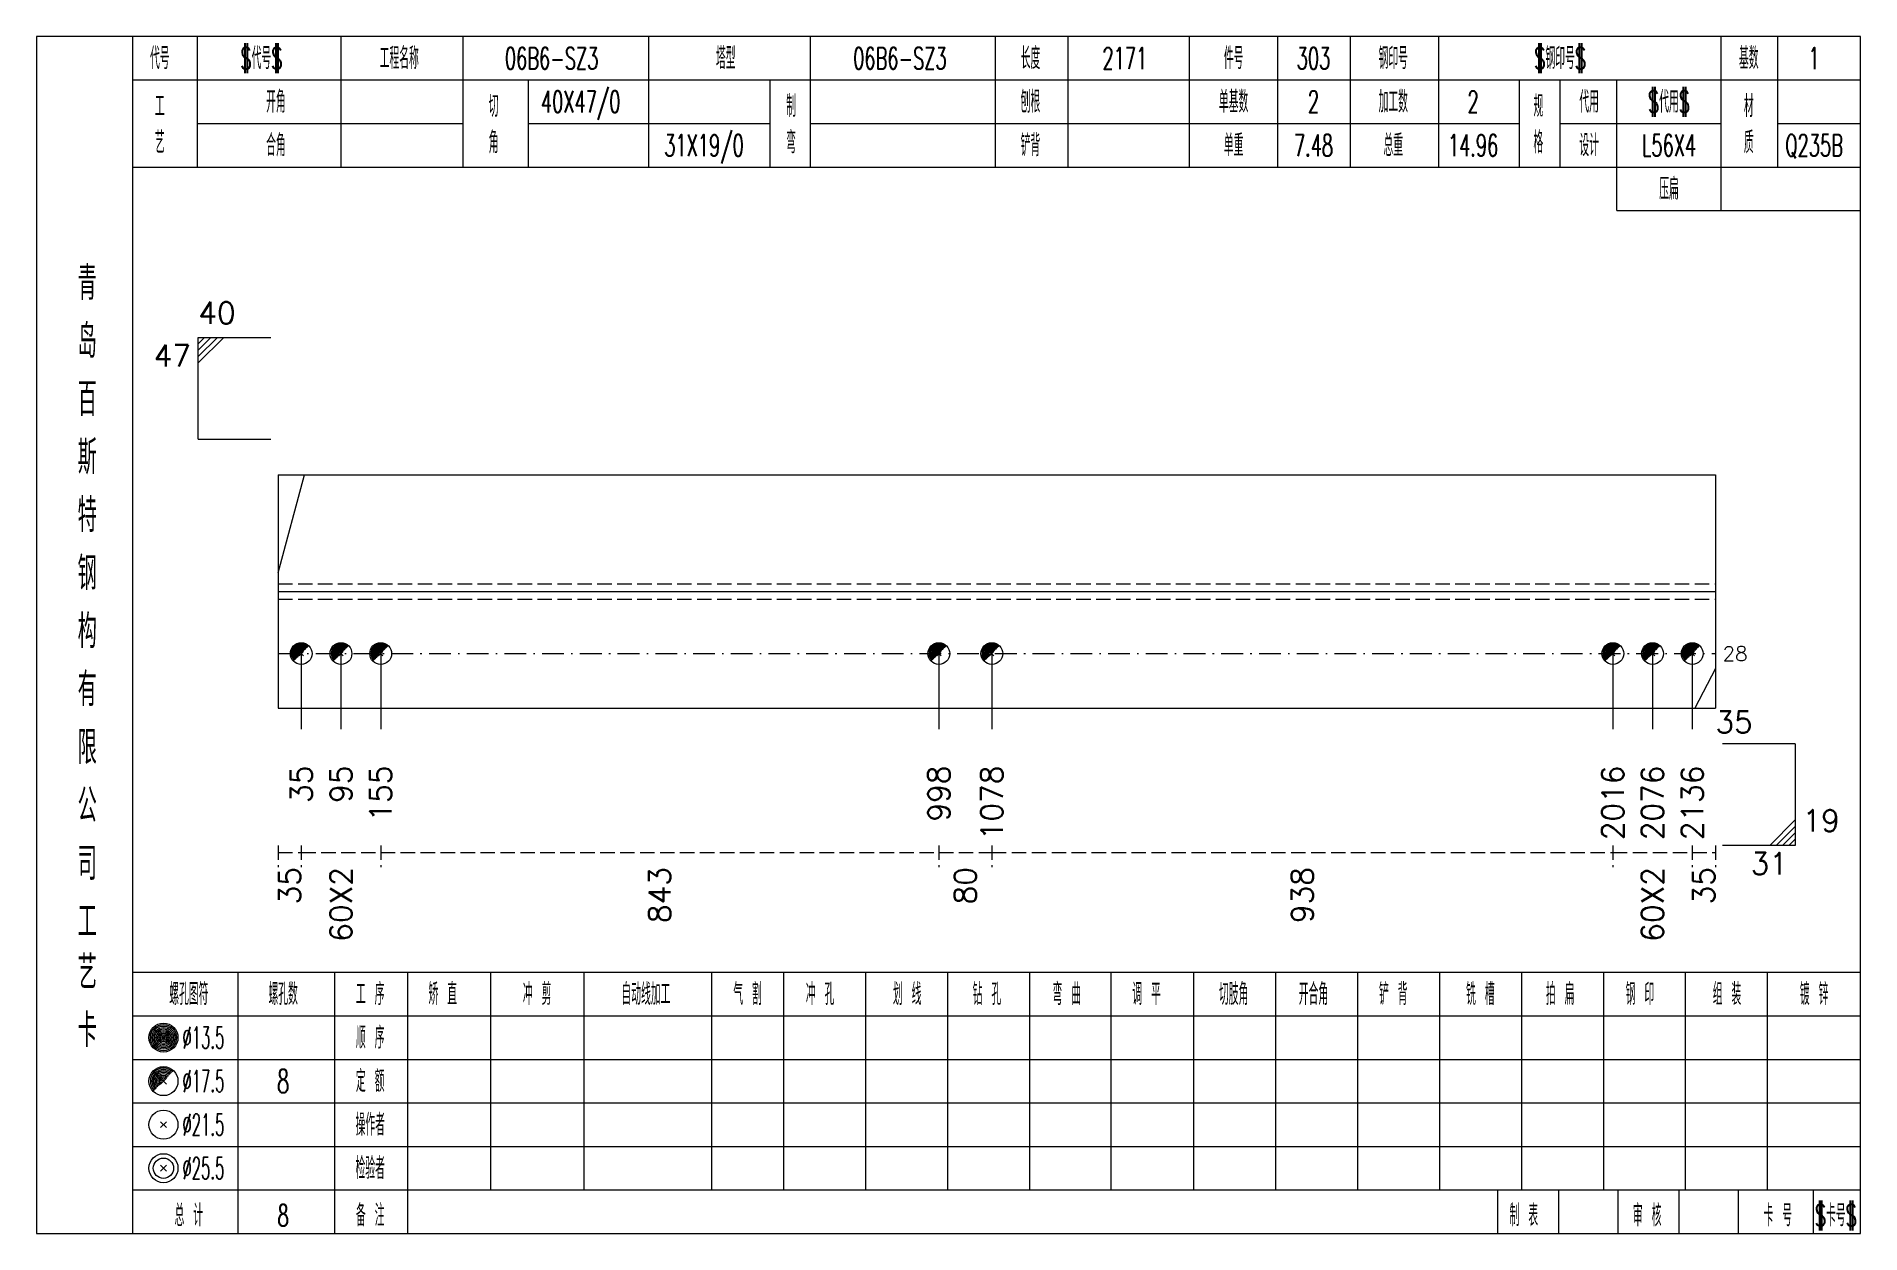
# Model space of a CAD drawing. Extents: x -533 to 8774, y 0 to 7979.
# Drawn here: x 3865.4 to 4116.8, y 6432.7 to 6597.7 of the extents above; entities that cross this region are included whole.
import ezdxf
from ezdxf.enums import TextEntityAlignment as Align

# ---------------------------------------------------------------- set-up
doc = ezdxf.new("R2010")
doc.units = 0
doc.header["$MEASUREMENT"] = 0
doc.linetypes.add('一点画线', pattern=[5.2, 3, -1, 0.2, -1])
doc.linetypes.add('虚线', pattern=[2.75, 2, -0.75])
doc.layers.get('0').update_dxf_attribs({"linetype": 'CONTINUOUS', "lineweight": 25})
for name, color, linetype, lineweight in [('1', 7, 'CONTINUOUS', 25), ('4', 7, 'CONTINUOUS', 25), ('5', 7, 'CONTINUOUS', 25)]:
    doc.layers.add(name, color=color, linetype=linetype, lineweight=lineweight)
doc.styles.get("Standard").update_dxf_attribs({"font": 'simplex.shx', "width": 0.7, "height": 3, "bigfont": 'gbhzfs.shx'})

msp = doc.modelspace()

# ---------------------------------------------------------------- texts
at = {"color": 7, "linetype": 'Continuous', "lineweight": 13}
for s, p in [('40', (3887.7, 6557.24)), ('19', (4108.8, 6487.24))]:
    msp.add_text(s, height=3, dxfattribs=at).set_placement(p, align=Align.BOTTOM_LEFT)
for s, p in [('47', (3886.7, 6555.24)), ('31', (4106.8, 6485.24))]:
    msp.add_text(s, height=3, dxfattribs=at).set_placement(p, align=Align.TOP_RIGHT)
msp.add_text('28', height=2, dxfattribs=at).set_placement((4097.8, 6512.67), align=Align.MIDDLE_LEFT)
at = {"color": 8, "linetype": 'Continuous', "lineweight": 9}
for s, p in [('35', (3900.3, 6483.24)), ('60X2', (3907.37, 6483.24)), ('843', (3951.3, 6483.24)), ('80', (3993.42, 6483.24)), ('938', (4039.86, 6483.24)), ('60X2', (4088.13, 6483.24)), ('35', (4095.2, 6483.24))]:
    msp.add_text(s, height=3, rotation=90, dxfattribs=at).set_placement(p, align=Align.MIDDLE_RIGHT)
at = {"layer": '1', "color": 7, "linetype": 'Continuous', "lineweight": 13}
msp.add_text('35', height=3, dxfattribs=at).set_placement((4096.8, 6503.24), align=Align.MIDDLE_LEFT)
for s, p in [('35', (3901.89, 6497.24)), ('95', (3907.37, 6497.24)), ('155', (3912.84, 6497.24)), ('998', (3989.77, 6497.24)), ('1078', (3997.07, 6497.24)), ('2016', (4082.66, 6497.24)), ('2076', (4088.13, 6497.24)), ('2136', (4093.61, 6497.24))]:
    msp.add_text(s, height=3, rotation=90, dxfattribs=at).set_placement(p, align=Align.MIDDLE_RIGHT)
at = {"layer": '4', "color": 1, "linetype": 'Continuous', "lineweight": 13}
for s, height, width, p in [('$代号$', 3, 0.6, (3896.4, 6594.74)), ('$钢印号$', 3, 0.6, (4075.4, 6594.74)), ('代号', 3, 0.6, (3882.4, 6594.74)), ('工程名称', 3, 0.6, (3915.4, 6594.74)), ('06B6-SZ3', 3, 0.6, (3936.4, 6594.74)), ('塔型', 3, 0.6, (3960.4, 6594.74)), ('06B6-SZ3', 3, 0.6, (3984.4, 6594.74)), ('长度', 3, 0.6, (4002.4, 6594.74)), ('2171', 3, 0.6, (4015.4, 6594.74)), ('件号', 3, 0.6, (4030.4, 6594.74)), ('303', 3, 0.6, (4041.4, 6594.74)), ('钢印号', 3, 0.6, (4052.4, 6594.74)), ('基数', 3, 0.6, (4101.4, 6594.74)), ('1', 3, 0.6, (4110.4, 6594.74)), ('工', 3, 0.6, (3882.4, 6588.14)), ('开角', 3, 0.6, (3898.4, 6588.74)), ('切', 3, 0.6, (3928.4, 6588.14)), ('40X47/0', 3, 0.6, (3940.4, 6588.74)), ('制', 3, 0.6, (3969.4, 6588.14)), ('刨根', 3, 0.6, (4002.4, 6588.74)), ('单基数', 3, 0.6, (4030.4, 6588.74)), ('2', 3, 0.6, (4041.4, 6588.74)), ('加工数', 3, 0.6, (4052.4, 6588.74)), ('2', 3, 0.6, (4063.4, 6588.74)), ('规', 3, 0.6, (4072.4, 6588.14)), ('代用', 3, 0.6, (4079.4, 6588.74)), ('$代用$', 3, 0.6, (4090.4, 6588.74)), ('材', 3, 0.6, (4101.4, 6588.14)), ('艺', 3, 0.6, (3882.4, 6583.14)), ('合角', 3, 0.6, (3898.4, 6582.74)), ('角', 3, 0.6, (3928.4, 6583.14)), ('31X19/0', 3, 0.6, (3957.4, 6582.74)), ('弯', 3, 0.6, (3969.4, 6583.14)), ('铲背', 3, 0.6, (4002.4, 6582.74)), ('单重', 3, 0.6, (4030.4, 6582.74)), ('7.48', 3, 0.6, (4041.4, 6582.74)), ('总重', 3, 0.6, (4052.4, 6582.74)), ('14.96', 3, 0.6, (4063.4, 6582.74)), ('格', 3, 0.6, (4072.4, 6583.14)), ('设计', 3, 0.6, (4079.4, 6582.74)), ('L56X4', 3, 0.6, (4090.4, 6582.74)), ('质', 3, 0.6, (4101.4, 6583.14)), ('Q235B', 3, 0.6, (4110.4, 6582.74)), ('压扁', 3, 0.6, (4090.4, 6576.74)), ('青', 4.6, 0.8, (3872.4, 6563.74)), ('岛', 4.6, 0.8, (3872.4, 6555.74)), ('百', 4.6, 0.8, (3872.4, 6547.74)), ('斯', 4.6, 0.8, (3872.4, 6539.74)), ('特', 4.6, 0.8, (3872.4, 6531.74)), ('钢', 4.6, 0.8, (3872.4, 6523.74)), ('构', 4.6, 0.8, (3872.4, 6515.74)), ('有', 4.6, 0.8, (3872.4, 6507.74)), ('限', 4.6, 0.8, (3872.4, 6499.74)), ('公', 4.6, 0.8, (3872.4, 6491.74)), ('司', 4.6, 0.8, (3872.4, 6483.74)), ('工', 4.6, 0.8, (3872.4, 6475.74)), ('艺', 4.6, 0.8, (3872.4, 6468.74)), ('螺孔图符', 3, 0.6, (3886.4, 6465.74)), ('螺孔数', 3, 0.6, (3899.4, 6465.74)), ('工 序', 3, 0.6, (3911.4, 6465.74)), ('矫 直', 3, 0.6, (3921.4, 6465.74)), ('冲 剪', 3, 0.6, (3934.4, 6465.74)), ('自动线加工', 3, 0.6, (3949.4, 6465.74)), ('气 割', 3, 0.6, (3963.4, 6465.74)), ('冲 孔', 3, 0.6, (3973.4, 6465.74)), ('划 线', 3, 0.6, (3985.4, 6465.74)), ('钻 孔', 3, 0.6, (3996.4, 6465.74)), ('弯 曲', 3, 0.6, (4007.4, 6465.74)), ('调 平', 3, 0.6, (4018.4, 6465.74)), ('切肢角', 3, 0.6, (4030.4, 6465.74)), ('开合角', 3, 0.6, (4041.4, 6465.74)), ('铲 背', 3, 0.6, (4052.4, 6465.74)), ('铣 槽', 3, 0.6, (4064.4, 6465.74)), ('拍 扁', 3, 0.6, (4075.4, 6465.74)), ('钢 印', 3, 0.6, (4086.4, 6465.74)), ('组 装', 3, 0.6, (4098.4, 6465.74)), ('镀 锌', 3, 0.6, (4110.4, 6465.74)), ('卡', 4.6, 0.8, (3872.4, 6460.74)), ('%%C13.5', 3, 0.5, (3888.4, 6459.74)), ('顺 序', 3, 0.6, (3911.4, 6459.74)), ('%%C17.5', 3, 0.5, (3888.4, 6453.74)), ('8', 3.2, 0.6, (3899.4, 6453.74)), ('定 额', 3, 0.6, (3911.4, 6453.74)), ('%%C21.5', 3, 0.5, (3888.4, 6447.74)), ('操作者', 3, 0.6, (3911.4, 6447.74)), ('检验者', 3, 0.6, (3911.4, 6441.74)), ('%%C25.5', 3, 0.5, (3888.4, 6441.74)), ('总 计', 3, 0.6, (3886.4, 6435.24)), ('8', 3, 0.6, (3899.4, 6435.24)), ('备 注', 3, 0.6, (3911.4, 6435.24)), ('制 表', 3, 0.6, (4070.4, 6435.24)), ('审 核', 3, 0.6, (4087.4, 6435.24)), ('卡 号', 3, 0.6, (4105.4, 6435.24)), ('$卡号$', 3, 0.6, (4113.4, 6435.24))]:
    msp.add_text(s, height=height, dxfattribs=dict(at, width=width)).set_placement(p, align=Align.MIDDLE_CENTER)

# ---------------------------------------------------------------- blocks, each defined once
blk = doc.blocks.new('孔17.5')
at = {"layer": '5', "color": 7, "linetype": 'Continuous', "lineweight": 0}
for p, q in [((-0.2, -0.2), (0.2, 0.2)), ((-0.2, 0.2), (0.2, -0.2))]:
    blk.add_line(p, q, dxfattribs=at)
at = {"layer": '5', "color": 7, "linetype": 'Continuous', "lineweight": 13}
blk.add_circle((0, 0), 1, dxfattribs=at)
for radius in [0.9, 0.8, 0.7, 0.6, 0.5, 0.4, 0.3, 0.2, 0.1]:
    blk.add_arc((0, 0), radius, 45, 225, dxfattribs=at)

# ---------------------------------------------------------------- linework, layer by layer
at = {"color": 7, "linetype": 'Continuous', "lineweight": 13}
for p, q in [((3887.7, 6556.24), (3897.7, 6556.24)), ((3887.7, 6542.24), (3887.7, 6556.24)), ((3888.58, 6556.24), (3887.7, 6555.36)), ((3889.45, 6556.24), (3887.7, 6554.49)), ((3890.33, 6556.24), (3887.7, 6553.61)), ((3891.2, 6556.24), (3887.7, 6552.74)), ((3887.7, 6542.24), (3897.7, 6542.24)), ((3898.7, 6523.82), (3902.35, 6537.31)), ((3901.89, 6512.67), (3901.89, 6502.24)), ((3907.37, 6512.67), (3907.37, 6502.24)), ((3912.84, 6512.67), (3912.84, 6502.24)), ((3989.77, 6512.67), (3989.77, 6502.24)), ((3997.07, 6512.67), (3997.07, 6502.24)), ((4082.66, 6512.67), (4082.66, 6502.24)), ((4088.13, 6512.67), (4088.13, 6502.24)), ((4093.61, 6512.67), (4093.61, 6502.24)), ((4096.8, 6510.62), (4093.97, 6505.17)), ((4107.8, 6500.24), (4097.8, 6500.24)), ((4107.8, 6500.24), (4107.8, 6486.24)), ((4104.3, 6486.24), (4107.8, 6489.74)), ((4105.18, 6486.24), (4107.8, 6488.86)), ((4107.8, 6486.24), (4097.8, 6486.24)), ((4106.05, 6486.24), (4107.8, 6487.99)), ((4106.93, 6486.24), (4107.8, 6487.11))]:
    msp.add_line(p, q, dxfattribs=at)
at = {"color": 7, "linetype": 'Continuous', "lineweight": 18}
for p, q in [((3898.7, 6537.31), (3898.7, 6505.17)), ((3898.7, 6537.31), (4096.8, 6537.31)), ((4096.8, 6537.31), (4096.8, 6505.17)), ((3898.7, 6521.24), (4096.8, 6521.24))]:
    msp.add_line(p, q, dxfattribs=at)
at = {"color": 1, "linetype": '虚线', "lineweight": 18}
for p, q in [((3898.7, 6522.31), (4096.8, 6522.31)), ((3898.7, 6520.17), (4096.8, 6520.17))]:
    msp.add_line(p, q, dxfattribs=at)
at = {"color": 3, "linetype": '一点画线', "lineweight": 13}
msp.add_line((3898.7, 6512.67), (4096.8, 6512.67), dxfattribs=at)
at = {"color": 8, "linetype": '虚线', "lineweight": 9}
for p, q in [((3898.7, 6486.24), (3898.7, 6483.24)), ((3901.89, 6486.24), (3901.89, 6483.24)), ((3901.89, 6486.24), (3901.89, 6483.24)), ((3912.84, 6486.24), (3912.84, 6483.24)), ((3912.84, 6486.24), (3912.84, 6483.24)), ((3989.77, 6486.24), (3989.77, 6483.24)), ((3989.77, 6486.24), (3989.77, 6483.24)), ((3997.07, 6486.24), (3997.07, 6483.24)), ((3997.07, 6486.24), (3997.07, 6483.24)), ((4082.66, 6486.24), (4082.66, 6483.24)), ((4082.66, 6486.24), (4082.66, 6483.24)), ((4093.61, 6486.24), (4093.61, 6483.24)), ((4093.61, 6486.24), (4093.61, 6483.24)), ((4096.8, 6486.24), (4096.8, 6483.24)), ((3898.7, 6485.24), (3901.89, 6485.24)), ((3901.89, 6485.24), (3912.84, 6485.24)), ((3912.84, 6485.24), (3989.77, 6485.24)), ((3989.77, 6485.24), (3997.07, 6485.24)), ((3997.07, 6485.24), (4082.66, 6485.24)), ((4082.66, 6485.24), (4093.61, 6485.24)), ((4093.61, 6485.24), (4096.8, 6485.24))]:
    msp.add_line(p, q, dxfattribs=at)
at = {"layer": '1', "color": 7, "linetype": 'Continuous', "lineweight": 18}
msp.add_line((3898.7, 6505.17), (4096.8, 6505.17), dxfattribs=at)
at = {"layer": '4', "color": 1, "linetype": 'Continuous', "lineweight": 18}
for p, q in [((3878.7, 6432.74), (3878.7, 6597.74)), ((3887.6, 6579.74), (3887.6, 6597.74)), ((3907.4, 6579.74), (3907.4, 6597.74)), ((3924.2, 6579.74), (3924.2, 6597.74)), ((3949.8, 6579.74), (3949.8, 6597.74)), ((3972.1, 6579.74), (3972.1, 6597.74)), ((3997.6, 6579.74), (3997.6, 6597.74)), ((4007.6, 6579.74), (4007.6, 6597.74)), ((4024.3, 6579.74), (4024.3, 6597.74)), ((4036.5, 6579.74), (4036.5, 6597.74)), ((4046.5, 6579.74), (4046.5, 6597.74)), ((4058.7, 6579.74), (4058.7, 6597.74)), ((4097.6, 6573.74), (4097.6, 6597.74)), ((4105.4, 6579.74), (4105.4, 6597.74)), ((3878.7, 6591.74), (4116.8, 6591.74)), ((3933.2, 6579.74), (3933.2, 6591.74)), ((3966.5, 6579.74), (3966.5, 6591.74)), ((4069.8, 6579.74), (4069.8, 6591.74)), ((4075.4, 6579.74), (4075.4, 6591.74)), ((4083.2, 6573.74), (4083.2, 6591.74)), ((3887.6, 6585.74), (3924.2, 6585.74)), ((3933.2, 6585.74), (3966.5, 6585.74)), ((3972.1, 6585.74), (4069.8, 6585.74)), ((4075.4, 6585.74), (4097.6, 6585.74)), ((4105.4, 6585.74), (4116.8, 6585.74)), ((3878.7, 6579.74), (4116.8, 6579.74)), ((4083.2, 6573.74), (4116.8, 6573.74)), ((3878.7, 6468.74), (4116.8, 6468.74)), ((3893.2, 6432.74), (3893.2, 6468.74)), ((3906.5, 6432.74), (3906.5, 6468.74)), ((3916.6, 6432.74), (3916.6, 6468.74)), ((3928, 6438.74), (3928, 6468.74)), ((3940.9, 6438.74), (3940.9, 6468.74)), ((3958.5, 6438.74), (3958.5, 6468.74)), ((3968.4, 6438.74), (3968.4, 6468.74)), ((3979.7, 6438.74), (3979.7, 6468.74)), ((3991, 6438.74), (3991, 6468.74)), ((4002.3, 6438.74), (4002.3, 6468.74)), ((4013.5, 6438.74), (4013.5, 6468.74)), ((4024.9, 6438.74), (4024.9, 6468.74)), ((4036.2, 6438.74), (4036.2, 6468.74)), ((4047.5, 6438.74), (4047.5, 6468.74)), ((4058.8, 6438.74), (4058.8, 6468.74)), ((4070.1, 6438.74), (4070.1, 6468.74)), ((4081.4, 6438.74), (4081.4, 6468.74)), ((4092.7, 6438.74), (4092.7, 6468.74)), ((4104, 6438.74), (4104, 6468.74)), ((3878.7, 6462.74), (4116.8, 6462.74)), ((3878.7, 6456.74), (4116.8, 6456.74)), ((3878.7, 6450.74), (4116.8, 6450.74)), ((3878.7, 6444.74), (4116.8, 6444.74)), ((3878.7, 6438.74), (4116.8, 6438.74)), ((4066.8, 6432.74), (4066.8, 6438.74)), ((4075.2, 6432.74), (4075.2, 6438.74)), ((4083.4, 6432.74), (4083.4, 6438.74)), ((4091.8, 6432.74), (4091.8, 6438.74)), ((4100, 6432.74), (4100, 6438.74)), ((4110.3, 6432.74), (4110.3, 6438.74))]:
    msp.add_line(p, q, dxfattribs=at)
at = {"layer": '4', "color": 7, "linetype": 'Continuous', "lineweight": 13}
for p, q in [((3882.7, 6459.54), (3883.1, 6459.94)), ((3883.1, 6459.54), (3882.7, 6459.94)), ((3882.5, 6447.34), (3883.3, 6448.14)), ((3883.3, 6447.34), (3882.5, 6448.14)), ((3882.5, 6441.34), (3883.3, 6442.14)), ((3883.3, 6441.34), (3882.5, 6442.14))]:
    msp.add_line(p, q, dxfattribs=at)
at = {"layer": '4', "color": 7, "linetype": 'Continuous', "lineweight": 0}
for p, q in [((3882.5, 6453.34), (3883.3, 6454.14)), ((3882.5, 6454.14), (3883.3, 6453.34))]:
    msp.add_line(p, q, dxfattribs=at)
at = {"layer": '4', "color": 1, "linetype": 'Continuous', "lineweight": 18}
msp.add_lwpolyline([(3865.4, 6597.74), (3865.4, 6432.74), (4116.8, 6432.74), (4116.8, 6597.74)], close=True, dxfattribs=at)
at = {"layer": '4', "color": 7, "linetype": 'Continuous', "lineweight": 13}
for centre, radius in [((3882.9, 6459.74), 2), ((3882.9, 6459.74), 1.8), ((3882.9, 6459.74), 1.6), ((3882.9, 6459.74), 1.4), ((3882.9, 6459.74), 1.2), ((3882.9, 6459.74), 1), ((3882.9, 6459.74), 0.8), ((3882.9, 6459.74), 0.6), ((3882.9, 6459.74), 0.4), ((3882.9, 6459.74), 0.2), ((3882.9, 6453.74), 2), ((3882.9, 6447.74), 2), ((3882.9, 6441.74), 2), ((3882.9, 6441.74), 1.4)]:
    msp.add_circle(centre, radius, dxfattribs=at)
for radius in [1.8, 1.6, 1.4, 1.2, 1, 0.8, 0.6, 0.4, 0.2]:
    msp.add_arc((3882.9, 6453.74), radius, 45, 225, dxfattribs=at)

# ---------------------------------------------------------------- block references
at = {"layer": '1', "color": 7, "linetype": 'Continuous', "lineweight": 13, "xscale": 1.5, "yscale": 1.5, "zscale": 1.5}
for p in [(3901.89, 6512.67), (3907.37, 6512.67), (3912.84, 6512.67), (3989.77, 6512.67), (3997.07, 6512.67), (4082.66, 6512.67), (4088.13, 6512.67), (4093.61, 6512.67)]:
    msp.add_blockref('孔17.5', p, dxfattribs=at)

msp.set_redraw_order([(e.dxf.handle, doc.entitydb.next_handle()) for e in msp.query("TEXT MTEXT ATTDEF DIMENSION ARC_DIMENSION")])  # texts and dimensions are drawn at this point

doc.saveas('drawing.dxf')
